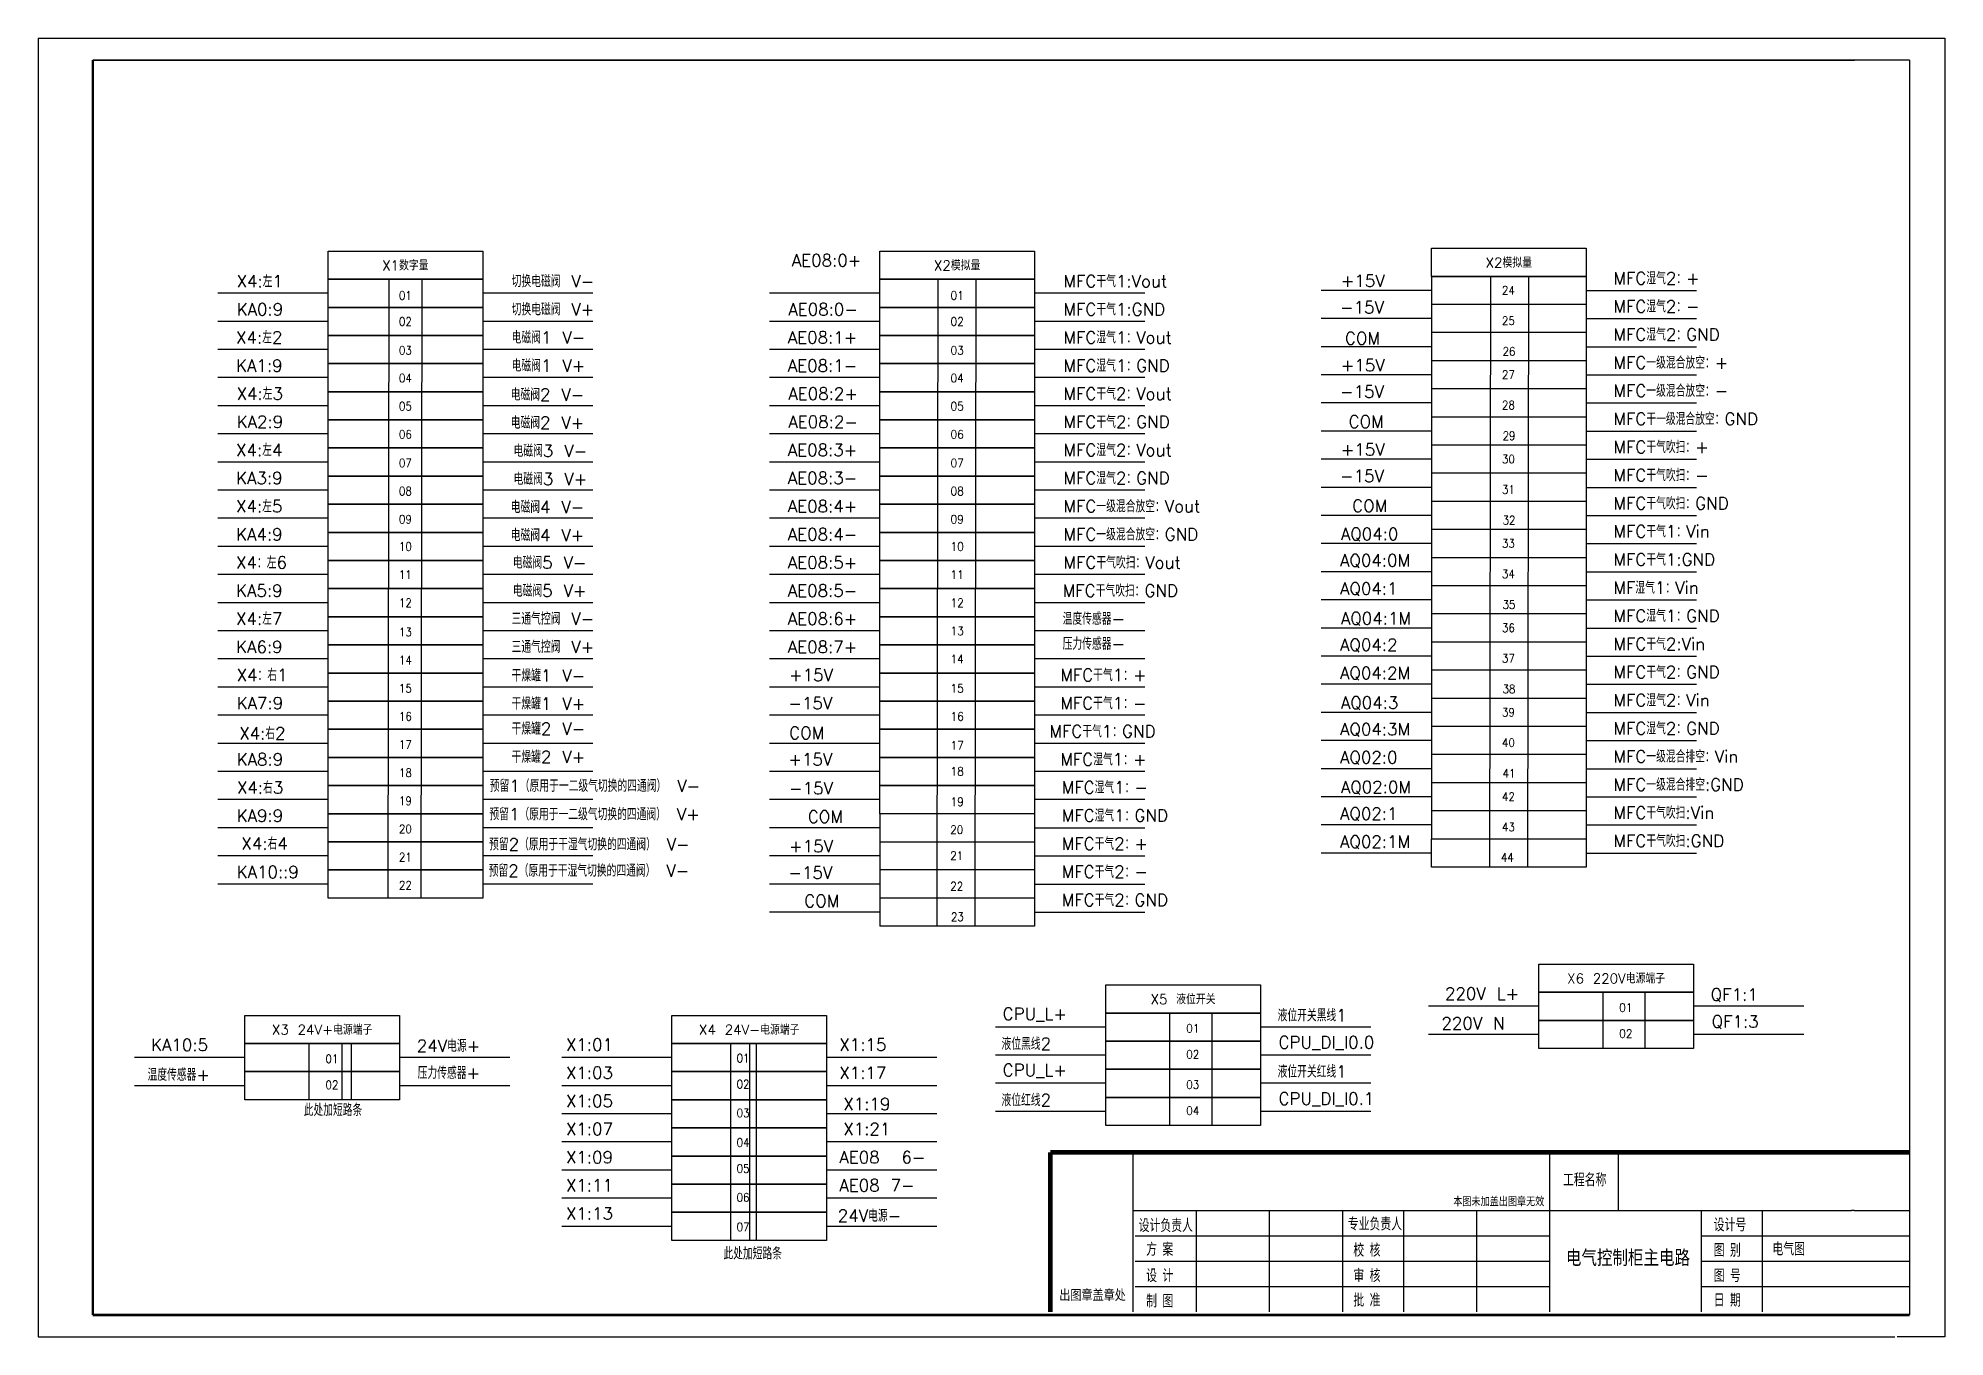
# Model space of a CAD drawing. Header units: inches. Extents: x 9000 to 22395, y 8106 to 17135.
# Drawn here: x 13777 to 14558, y 8106 to 8637 of the extents above; entities that cross this region are included whole.
import ezdxf
from ezdxf.enums import TextEntityAlignment as Align

# ---------------------------------------------------------------- set-up
doc = ezdxf.new("R2010")
doc.units = ezdxf.units.IN
doc.header["$MEASUREMENT"] = 0
for name, color, linetype in [('图层1', 7, 'Continuous'), ('文字', 3, 'Continuous'), ('细实线', 7, 'Continuous')]:
    doc.layers.add(name, color=color, linetype=linetype)
doc.styles.add('DSHZ', font='', dxfattribs={"width": 0.7})
doc.styles.add('ROMANT', font='txt.shx', dxfattribs={"bigfont": 'gbcbig.shx'})
doc.styles.get("Standard").update_dxf_attribs({"font": 'txt', "bigfont": 'gbcbig.shx'})
doc.styles.get('DSHZ').set_extended_font_data('SimSun')

msp = doc.modelspace()

# ---------------------------------------------------------------- texts
at = {"style": 'DSHZ'}
for s, height, width, p in [('工程名称', 4.659, 0.7, (14402.05, 8167.75)), ('本图未加盖出图章无效', 3.328, 0.8, (14357.11, 8159.5, -0.01)), ('设计负责人', 4.659, 0.7, (14228.23, 8149.05, -0.01)), ('专业负责人', 4.659, 0.7, (14313.9, 8149.68)), ('设计号', 4.659, 0.7, (14463.78, 8149.34)), ('方 案', 4.659, 0.7, (14231.31, 8139.28)), ('校 核', 4.659, 0.7, (14316.17, 8138.94)), ('电气控制柜主电路 ', 5.824, 0.8, (14403.24, 8135.21, -3.33)), ('图 别', 4.659, 0.7, (14463.78, 8138.94)), ('电气图', 4.659, 0.7, (14487.83, 8139.44)), ('设 计', 4.659, 0.7, (14231.31, 8128.54)), ('审 核', 4.659, 0.7, (14316.17, 8128.54)), ('图 号', 4.659, 0.7, (14463.78, 8128.54)), ('出图章盖章处', 4.16, 0.8, (14195.74, 8120.73)), ('制 图', 4.659, 0.7, (14231.31, 8118.14)), ('批 准', 4.659, 0.7, (14316.17, 8118.49)), ('日 期', 4.659, 0.7, (14463.78, 8118.49))]:
    msp.add_text(s, height=height, dxfattribs=dict(at, width=width)).set_placement(p)
at = {"layer": '图层1'}
for s, p in [('切换电磁阀 V-', (13971.41, 8535.45)), ('MFC干气1:Vout', (14197.42, 8535.45)), ('MFC湿气2：+', (14422.7, 8536.66)), ('切换电磁阀 V+', (13971.41, 8523.93)), ('MFC干气1:GND', (14197.42, 8523.93)), ('MFC湿气2：-', (14422.7, 8525.14)), ('电磁阀1 V-', (13971.41, 8512.41)), ('MFC湿气1：Vout', (14197.42, 8512.41)), ('MFC湿气2：GND', (14422.7, 8513.62)), ('电磁阀1 V+', (13971.41, 8500.89)), ('MFC湿气1：GND', (14197.42, 8500.89)), ('MFC一级混合放空：+', (14422.7, 8502.1)), ('电磁阀2 V-', (13971.03, 8489.01)), ('MFC干气2：Vout', (14197.42, 8489.37)), ('MFC一级混合放空：-', (14422.7, 8490.58)), ('电磁阀2 V+', (13971.03, 8477.49)), ('MFC干气2：GND', (14197.42, 8477.85)), ('MFC干一级混合放空：GND', (14422.7, 8479.06)), ('电磁阀3 V-', (13972.18, 8465.99)), ('MFC湿气2：Vout', (14197.42, 8466.33)), ('MFC干气吹扫：+', (14422.7, 8467.54)), ('电磁阀3 V+', (13972.18, 8454.47)), ('MFC湿气2：GND', (14197.42, 8454.81)), ('MFC干气吹扫：-', (14422.7, 8456.02)), ('电磁阀4 V-', (13971.03, 8442.96)), ('MFC一级混合放空：Vout', (14197.42, 8443.29)), ('MFC干气吹扫：GND', (14422.7, 8444.5)), ('电磁阀4 V+', (13971.03, 8431.44)), ('MFC一级混合放空：GND', (14197.42, 8431.77)), ('MFC干气1：Vin', (14422.7, 8432.98)), ('电磁阀5 V-', (13971.89, 8420.23)), ('MFC干气吹扫：Vout', (14197.42, 8420.25)), ('MFC干气1:GND', (14422.7, 8421.46)), ('电磁阀5 V+', (13971.89, 8408.71)), ('  MFC干气吹扫：GND', (14188.2, 8408.73)), ('MF湿气1：Vin', (14422.7, 8409.94)), ('MFC湿气1：GND', (14422.7, 8398.42)), ('三通气控阀 V-', (13971.37, 8397.23)), ('  温度传感器-', (14188.2, 8397.21)), ('三通气控阀 V+', (13971.37, 8385.71)), ('  压力传感器-', (14188.2, 8386.97)), ('MFC干气2:Vin', (14422.7, 8386.9)), ('MFC干气2：GND', (14422.7, 8375.38)), ('干燥罐1 V-', (13971.37, 8373.97)), (' MFC干气1：+', (14191.66, 8374.17)), ('干燥罐1 V+', (13971.37, 8362.45)), (' MFC干气1：-', (14191.66, 8362.65)), ('MFC湿气2：Vin', (14422.7, 8363.86)), ('干燥罐2 V-', (13971.37, 8352.17)), ('MFC湿气2：GND', (14422.7, 8352.34)), ('MFC干气1：GND', (14191.66, 8351.13)), ('干燥罐2 V+', (13971.37, 8340.65)), (' MFC湿气1：+', (14191.66, 8339.61)), ('MFC一级混合排空：Vin', (14422.7, 8340.82)), ('预留1（原用于一二级气切换的四通阀） V-', (13962.45, 8328.79)), ('MFC湿气1：-', (14196.72, 8328.15)), ('MFC一级混合排空:GND', (14422.7, 8329.3)), ('预留1（原用于一二级气切换的四通阀） V+', (13962.31, 8317.16)), ('MFC湿气1：GND', (14196.72, 8316.63)), ('MFC干气吹扫:Vin', (14422.7, 8317.78)), ('预留2（原用于干湿气切换的四通阀） V-', (13962.17, 8304.83)), ('MFC干气2：+', (14196.72, 8305.11)), ('MFC干气吹扫:GND', (14422.7, 8306.26)), ('预留2（原用于干湿气切换的四通阀） V-', (13962.02, 8294.06)), ('MFC干气2：-', (14196.72, 8293.59)), ('MFC干气2：GND', (14196.72, 8282.07)), ('220V L+', (14353.71, 8243.7)), ('QF1:1', (14462.54, 8243.32)), ('CPU_L+', (14172.53, 8235.42)), ('液位开关黑线1', (14285.16, 8234.81)), ('220V N', (14352.26, 8231.48)), ('QF1:3', (14462.93, 8232.25)), ('KA10:5', (13823.69, 8222.7)), ('24V电源+', (13932.53, 8222.32)), ('X1:01', (13993.63, 8222.78)), ('X1:15', (14105.64, 8222.78)), ('液位黑线2', (14172.06, 8223.13)), ('CPU_DI_I0.0', (14285.54, 8223.73)), ('压力传感器+', (13932.91, 8211.25)), ('CPU_L+', (14172.53, 8212.38)), ('液位开关红线1', (14285.16, 8211.77)), ('温度传感器+', (13822.25, 8210.48)), ('X1:03', (13993.63, 8211.26)), ('X1:17', (14105.64, 8211.27)), ('此处加短路条', (13886.2, 8196.03)), ('X1:05', (13993.63, 8199.74)), ('X1:19', (14107.24, 8198.49)), ('液位红线2', (14172.06, 8200.09)), ('CPU_DI_I0.1', (14285.54, 8200.69)), ('X1:07', (13993.63, 8188.22)), ('X1:21', (14107.24, 8188.26)), ('X1:09', (13993.63, 8176.7)), ('AE08  6-', (14105.64, 8176.7)), ('X1:11', (13993.63, 8165.18)), ('AE08 7-', (14105.64, 8165.18)), ('X1:13', (13993.63, 8153.66)), ('24V电源-', (14104.98, 8152.73)), ('此处加短路条', (14058.13, 8137.28))]:
    msp.add_text(s, height=5, dxfattribs=at).set_placement(p)
at = {"layer": '图层1', "char_height": 5, "attachment_point": 1}
for s, insert, width in [('  AE08:0+', (14086.15, 8548.95), 29.4), ('X4:左1', (13858.73, 8540.45), 28.5884), ('+15V', (14311.05, 8540.62), 42.5), ('KA0:9', (13858.73, 8528.93), 29.4), ('AE08:0-', (14084.74, 8528.93), 29.4), ('-15V', (14310.71, 8529.78), 42.5), ('X4:左2', (13858.51, 8517.41), 29.4), ('AE08:1+', (14084.52, 8517.41), 29.4), ('COM', (14312.73, 8517.06), 42.5), ('KA1:9', (13858.51, 8505.89), 29.4), ('AE08:1-', (14084.52, 8505.89), 29.4), ('+15V', (14311.05, 8506.06), 42.5), ('X4:左3', (13858.73, 8494.37), 29.4), ('AE08:2+', (14084.74, 8494.37), 29.4), ('-15V', (14310.71, 8495.22), 42.5), ('KA2:9', (13858.73, 8482.85), 29.4), ('AE08:2-', (14084.74, 8482.85), 29.4), ('COM', (14314.24, 8482.92), 42.5), ('X4:左4', (13858.51, 8471.33), 29.4), ('AE08:3+', (14084.52, 8471.33), 29.4), ('+15V', (14311.05, 8471.5), 42.5), ('KA3:9', (13858.51, 8459.81), 29.4), ('AE08:3-', (14084.52, 8459.81), 29.4), ('-15V', (14310.71, 8460.66), 42.5), ('X4:左5', (13858.51, 8448.29), 29.4), ('AE08:4+', (14084.52, 8448.29), 29.4), ('COM', (14315.67, 8448.45), 42.5), ('KA4:9', (13858.51, 8436.77), 29.4), ('AE08:4-', (14084.52, 8436.77), 29.4), ('AQ04:0', (14311.05, 8436.94), 42.5), ('X4：左6', (13858.51, 8425.25), 44.2659), ('AE08:5+', (14084.52, 8425.25), 44.2659), ('AQ04:0M', (14310.71, 8426.1), 42.5), ('KA5:9', (13858.51, 8413.73), 47.6735), ('AE08:5-', (14084.52, 8413.73), 47.6735), ('AQ04:1', (14310.71, 8414.58), 42.5), ('X4:左7', (13858.51, 8402.21), 29.4), ('AE08:6+', (14084.52, 8402.21), 47.6735), ('AQ04:1M', (14311.05, 8402.38), 42.5), ('KA6:9', (13858.51, 8390.69), 47.6735), ('AE08:7+', (14084.52, 8390.69), 47.6735), ('AQ04:2', (14310.71, 8391.54), 42.5), ('X4：右1', (13858.73, 8379.17), 29.4), ('+15V', (14085.01, 8379.2), 29.4), ('AQ04:2M', (14310.71, 8380.02), 42.5), ('KA7:9', (13858.73, 8367.65), 29.4), ('-15V', (14084.74, 8367.65), 42.5), ('AQ04:3', (14311.05, 8367.82), 42.5), ('X4:右2', (13859.78, 8355.28), 22.8051), ('COM', (14085.07, 8355.45), 42.5), ('AQ04:3M', (14310.71, 8356.98), 42.5), ('KA8:9', (13858.73, 8344.61), 42.5), ('+15V', (14084.74, 8344.61), 42.5), ('AQ02:0', (14310.71, 8345.46), 42.5), ('X4:右3', (13858.85, 8333.09), 21.395), ('-15V', (14085.01, 8332.81), 29.4), ('AQ02:0M', (14311.05, 8333.26), 42.5), ('KA9:9', (13858.73, 8321.57), 42.5), ('COM', (14092.7, 8321.14), 42.5), ('AQ02:1', (14310.71, 8322.42), 42.5), ('X4:右4', (13860.71, 8310.16), 21.395), ('AQ02:1M', (14310.71, 8310.9), 42.5), ('+15V', (14085.07, 8309.07), 42.5), ('KA10::9', (13858.73, 8298.53), 42.5), ('-15V', (14084.74, 8298.23), 42.5), ('COM', (14091.25, 8286.66), 42.5)]:
    msp.add_mtext(s, dxfattribs=dict(at, insert=insert, width=width))
at = {"layer": '文字', "color": 7, "style": 'ROMANT'}
for s, p in [('X1数字量', (13927.87, 8542.38)), ('X2模拟量', (14153.88, 8542.38)), ('X2模拟量', (14379.85, 8543.53)), ('X6 220V电源端子', (14423.81, 8250.38)), ('X5 液位开关', (14246.42, 8241.87)), ('X3 24V+电源端子', (13893.8, 8229.38)), ('X4 24V-电源端子', (14068.74, 8229.38))]:
    msp.add_text(s, height=4.032, dxfattribs=at).set_placement(p, align=Align.CENTER)
at = {"layer": '文字', "color": 7, "style": 'ROMANT', "width": 0.9}
for s, p in [('01', (13927.87, 8530.37)), ('01', (14153.88, 8530.37)), ('24', (14379.69, 8532.5)), ('02', (13927.87, 8519.71)), ('02', (14153.88, 8519.71)), ('25', (14379.69, 8520.02)), ('03', (13927.87, 8507.89)), ('03', (14153.88, 8507.89)), ('26', (14379.94, 8507.46)), ('04', (13927.87, 8496.54)), ('04', (14153.88, 8496.54)), ('27', (14379.69, 8497.94)), ('05', (13927.87, 8485.02)), ('05', (14153.88, 8485.02)), ('28', (14379.69, 8485.46)), ('06', (13927.87, 8473.5)), ('06', (14153.88, 8473.5)), ('29', (14379.94, 8472.9)), ('30', (14379.69, 8463.38)), ('07', (13927.87, 8461.77)), ('07', (14153.88, 8461.77)), ('08', (13927.87, 8450.25)), ('08', (14153.88, 8450.25)), ('31', (14379.69, 8450.9)), ('09', (13927.87, 8438.73)), ('09', (14153.88, 8438.73)), ('32', (14379.94, 8438.34)), ('10', (13927.87, 8427.56)), ('10', (14153.88, 8427.56)), ('33', (14379.69, 8428.82)), ('34', (14379.69, 8416.34)), ('11', (13927.87, 8416.04)), ('11', (14153.88, 8416.04)), ('12', (13927.87, 8404.52)), ('12', (14153.88, 8404.52)), ('35', (14379.94, 8403.78)), ('13', (14153.88, 8393)), ('36', (14379.69, 8394.26)), ('13', (13927.87, 8392.52)), ('14', (13927.87, 8381)), ('14', (14153.88, 8381.48)), ('37', (14379.69, 8381.78)), ('15', (13927.87, 8369.48)), ('15', (14153.88, 8369.48)), ('38', (14379.94, 8369.22)), ('16', (13927.87, 8357.96)), ('16', (14153.88, 8357.96)), ('39', (14379.69, 8359.7)), ('17', (13927.87, 8346.44)), ('17', (14153.88, 8346.11)), ('40', (14379.69, 8347.22)), ('18', (13927.87, 8334.92)), ('18', (14153.88, 8335.49)), ('41', (14379.94, 8334.66)), ('19', (13927.87, 8323.4)), ('19', (14153.88, 8323.01)), ('42', (14379.69, 8325.14)), ('20', (13927.87, 8311.88)), ('20', (14153.71, 8311.57)), ('43', (14379.69, 8312.66)), ('21', (13927.87, 8300.36)), ('21', (14153.71, 8300.95)), ('44', (14379.26, 8300.2)), ('22', (13927.87, 8288.84)), ('22', (14153.71, 8288.47)), ('23', (14153.97, 8275.91)), ('01', (14427.79, 8238.75)), ('01', (14250.4, 8230.23)), ('02', (14427.79, 8228.09)), ('01', (13897.78, 8217.75)), ('01', (14066.18, 8218.03)), ('02', (14250.4, 8219.58)), ('02', (13897.78, 8207.09)), ('02', (14066.18, 8207.38)), ('03', (14250.4, 8207.19)), ('03', (14066.18, 8195.55)), ('04', (14250.4, 8196.54)), ('04', (14066.18, 8183.47)), ('05', (14066.18, 8172.82)), ('06', (14066.18, 8160.99)), ('07', (14066.18, 8148.91))]:
    msp.add_text(s, height=3.456, dxfattribs=at).set_placement(p, align=Align.CENTER)

# ---------------------------------------------------------------- linework, layer by layer
for p, q in [((13777.44, 8637.48), (13777.44, 8105.62)), ((13777.44, 8637.48), (14558.47, 8637.48)), ((14558.47, 8637.48), (14558.47, 8105.62)), ((13799.83, 8628.53), (14521.51, 8628.53)), ((14544.01, 8628.53), (13799.83, 8628.53)), ((14544.01, 8628.53), (14544.01, 8114.58)), ((13921.09, 8538.76), (13920.62, 8285.32)), ((13934.62, 8538.76), (13934.16, 8285.32)), ((14146.04, 8538.76), (14145.58, 8285.32)), ((14161.56, 8538.76), (14161.1, 8285.32)), ((14348.17, 8539.91), (14411.53, 8539.91)), ((14348.17, 8539.91), (14348.17, 8528.39)), ((14372.42, 8539.91), (14371.98, 8297.99)), ((14387.94, 8539.91), (14387.48, 8297.99)), ((14411.53, 8539.91), (14411.53, 8528.39)), ((14348.17, 8534.15), (14302.99, 8534.15)), ((14411.53, 8534.15), (14456.7, 8534.15)), ((14348.17, 8522.63), (14302.99, 8522.63)), ((14411.53, 8528.39), (14348.17, 8528.39)), ((14348.17, 8528.39), (14348.17, 8516.87)), ((14411.53, 8528.39), (14411.53, 8516.87)), ((14411.53, 8522.63), (14456.7, 8522.63)), ((14411.53, 8516.87), (14348.17, 8516.87)), ((14348.17, 8516.87), (14348.17, 8505.35)), ((14411.53, 8516.87), (14411.53, 8505.35)), ((14348.17, 8511.11), (14302.99, 8511.11)), ((14411.53, 8511.11), (14456.7, 8511.11)), ((14348.17, 8499.59), (14302.99, 8499.59)), ((14411.53, 8505.35), (14348.17, 8505.35)), ((14348.17, 8505.35), (14348.17, 8493.83)), ((14411.53, 8505.35), (14411.53, 8493.83)), ((14411.53, 8499.59), (14456.7, 8499.59)), ((14411.53, 8493.83), (14348.17, 8493.83)), ((14348.17, 8493.83), (14348.17, 8482.31)), ((14411.53, 8493.83), (14411.53, 8482.31)), ((14348.17, 8488.07), (14302.99, 8488.07)), ((14411.53, 8482.31), (14348.17, 8482.31)), ((14348.17, 8482.31), (14348.17, 8470.79)), ((14411.53, 8488.07), (14456.7, 8488.07)), ((14411.53, 8482.31), (14411.53, 8470.79)), ((14348.17, 8476.55), (14302.99, 8476.55)), ((14411.53, 8476.55), (14456.7, 8476.55)), ((14411.53, 8470.79), (14348.17, 8470.79)), ((14348.17, 8470.79), (14348.17, 8459.27)), ((14411.53, 8470.79), (14411.53, 8459.27)), ((14348.17, 8465.03), (14302.99, 8465.03)), ((14411.53, 8459.27), (14348.17, 8459.27)), ((14348.17, 8459.27), (14348.17, 8447.75)), ((14411.53, 8465.03), (14456.7, 8465.03)), ((14411.53, 8459.27), (14411.53, 8447.75)), ((14348.17, 8453.51), (14302.99, 8453.51)), ((14411.53, 8453.51), (14456.7, 8453.51)), ((14411.53, 8447.75), (14348.17, 8447.75)), ((14348.17, 8447.75), (14348.17, 8436.23)), ((14411.53, 8447.75), (14411.53, 8436.23)), ((14348.17, 8441.99), (14302.99, 8441.99)), ((14411.53, 8436.23), (14348.17, 8436.23)), ((14348.17, 8436.23), (14348.17, 8424.71)), ((14411.53, 8441.99), (14456.7, 8441.99)), ((14411.53, 8436.23), (14411.53, 8424.71)), ((14348.17, 8430.47), (14302.99, 8430.47)), ((14411.53, 8430.47), (14456.7, 8430.47)), ((14411.53, 8424.71), (14348.17, 8424.71)), ((14348.17, 8424.71), (14348.17, 8413.19)), ((14411.53, 8424.71), (14411.53, 8413.19)), ((14348.17, 8418.95), (14302.99, 8418.95)), ((14411.53, 8413.19), (14348.17, 8413.19)), ((14348.17, 8413.19), (14348.17, 8401.67)), ((14411.53, 8418.95), (14456.7, 8418.95)), ((14411.53, 8413.19), (14411.53, 8401.67)), ((14348.17, 8407.43), (14302.99, 8407.43)), ((14411.53, 8407.43), (14456.7, 8407.43)), ((14411.53, 8401.67), (14348.17, 8401.67)), ((14348.17, 8401.67), (14348.17, 8390.15)), ((14411.53, 8401.67), (14411.53, 8390.15)), ((14348.17, 8395.91), (14302.99, 8395.91)), ((14411.53, 8390.15), (14348.17, 8390.15)), ((14348.17, 8390.15), (14348.17, 8378.63)), ((14411.53, 8395.91), (14456.7, 8395.91)), ((14411.53, 8390.15), (14411.53, 8378.63)), ((14348.17, 8384.39), (14302.99, 8384.39)), ((14411.53, 8384.39), (14456.7, 8384.39)), ((14348.17, 8372.87), (14302.99, 8372.87)), ((14411.53, 8378.63), (14348.17, 8378.63)), ((14348.17, 8378.63), (14348.17, 8367.11)), ((14411.53, 8378.63), (14411.53, 8367.11)), ((14411.53, 8372.87), (14456.7, 8372.87)), ((14411.53, 8367.11), (14348.17, 8367.11)), ((14348.17, 8367.11), (14348.17, 8355.59)), ((14411.53, 8367.11), (14411.53, 8355.59)), ((14348.17, 8361.35), (14302.99, 8361.35)), ((14411.53, 8361.35), (14456.7, 8361.35)), ((14348.17, 8349.83), (14302.99, 8349.83)), ((14411.53, 8355.59), (14348.17, 8355.59)), ((14348.17, 8355.59), (14348.17, 8344.07)), ((14411.53, 8355.59), (14411.53, 8344.07)), ((14411.53, 8349.83), (14456.7, 8349.83)), ((14411.53, 8344.07), (14348.17, 8344.07)), ((14348.17, 8344.07), (14348.17, 8332.55)), ((14411.53, 8344.07), (14411.53, 8332.55)), ((14348.17, 8338.31), (14302.99, 8338.31)), ((14411.53, 8338.31), (14456.7, 8338.31)), ((14348.17, 8326.79), (14302.99, 8326.79)), ((14411.53, 8332.55), (14348.17, 8332.55)), ((14348.17, 8332.55), (14348.17, 8321.03)), ((14411.53, 8332.55), (14411.53, 8321.03)), ((14411.53, 8326.79), (14456.7, 8326.79)), ((14122.19, 8319.88), (14122.19, 8308.36)), ((14185.55, 8319.88), (14185.55, 8308.36)), ((14411.53, 8321.03), (14348.17, 8321.03)), ((14348.17, 8321.03), (14348.17, 8309.51)), ((14411.53, 8321.03), (14411.53, 8309.51)), ((14122.19, 8314.12), (14077.02, 8314.12)), ((14185.55, 8314.12), (14230.72, 8314.12)), ((14348.17, 8315.27), (14302.99, 8315.27)), ((14411.53, 8315.27), (14456.7, 8315.27)), ((14122.19, 8302.6), (14077.02, 8302.6)), ((14122.19, 8308.36), (14185.55, 8308.36)), ((14122.19, 8308.36), (14122.19, 8296.84)), ((14185.55, 8308.36), (14185.55, 8296.84)), ((14185.55, 8302.6), (14230.72, 8302.6)), ((14348.17, 8303.75), (14302.99, 8303.75)), ((14411.53, 8309.51), (14348.17, 8309.51)), ((14348.17, 8297.99), (14348.17, 8309.51)), ((14411.53, 8309.51), (14411.53, 8297.99)), ((14411.53, 8303.75), (14456.7, 8303.75)), ((14185.55, 8296.84), (14122.19, 8296.84)), ((14122.19, 8296.84), (14122.19, 8285.32)), ((14185.55, 8296.84), (14185.55, 8285.32)), ((14411.53, 8297.99), (14348.17, 8297.99)), ((14122.19, 8291.08), (14077.02, 8291.08)), ((14185.55, 8291.08), (14230.72, 8291.08)), ((14122.19, 8279.56), (14077.02, 8279.56)), ((14185.55, 8285.32), (14122.19, 8285.32)), ((14122.19, 8285.32), (14122.19, 8273.8)), ((14145.58, 8285.32), (14145.56, 8273.8)), ((14161.1, 8285.32), (14161.1, 8273.8)), ((14185.55, 8285.32), (14185.55, 8273.8)), ((14185.55, 8279.56), (14230.72, 8279.56)), ((14185.55, 8273.8), (14122.19, 8273.8)), ((14418.32, 8246.76), (14418.32, 8223.72)), ((14435.62, 8246.76), (14435.62, 8223.72)), ((14455.49, 8246.76), (14437.86, 8246.76)), ((14455.49, 8246.76), (14455.49, 8223.72)), ((14240.93, 8238.25), (14240.93, 8215.21)), ((14258.23, 8238.25), (14258.23, 8215.21)), ((14278.1, 8238.25), (14260.48, 8238.25)), ((14278.1, 8238.25), (14278.1, 8215.21)), ((13888.3, 8225.76), (13888.3, 8202.72)), ((13901.89, 8225.76), (13901.89, 8202.72)), ((13905.61, 8225.76), (13905.61, 8202.72)), ((13925.47, 8225.76), (13907.85, 8225.76)), ((13925.47, 8225.76), (13925.47, 8202.72)), ((14061.03, 8225.76), (14061.03, 8145.12)), ((14068.78, 8225.76), (14068.78, 8145.12)), ((14071.58, 8225.76), (14071.58, 8145.12)), ((14240.93, 8215.21), (14240.93, 8192.17)), ((14258.23, 8215.21), (14258.23, 8192.17)), ((14278.1, 8215.21), (14278.1, 8192.17)), ((14226.02, 8115.83), (14226.02, 8181.14)), ((14396.57, 8180.3), (14396.57, 8115.83)), ((14424.71, 8180.3), (14424.71, 8157.42)), ((14226.02, 8157.42), (14520.26, 8157.42)), ((14251.81, 8157.42), (14251.81, 8115.83)), ((14281.76, 8157.42), (14281.76, 8115.83)), ((14311.71, 8157.42), (14311.71, 8115.83)), ((14336.67, 8157.42), (14336.67, 8115.83)), ((14366.62, 8157.42), (14366.62, 8115.83)), ((14458.69, 8157.42), (14458.69, 8115.83)), ((14483.65, 8157.42), (14483.65, 8115.83)), ((14521.26, 8157.42), (14520.26, 8157.42)), ((14521.26, 8157.42), (14543.76, 8157.42)), ((14226.85, 8147.03), (14396.57, 8147.03)), ((14458.69, 8147.03), (14520.26, 8147.03)), ((14520.26, 8147.03), (14544.01, 8147.03)), ((14226.85, 8136.63), (14396.57, 8136.63)), ((14458.69, 8136.63), (14520.26, 8136.63)), ((14520.26, 8136.63), (14544.01, 8136.63)), ((14226.85, 8126.23), (14396.57, 8126.23)), ((14458.69, 8126.23), (14520.26, 8126.23)), ((14520.26, 8126.23), (14544.01, 8126.23)), ((14544.01, 8114.58), (14543.51, 8114.58)), ((13777.44, 8105.62), (14530.46, 8105.62)), ((14530.46, 8105.62), (14537.97, 8105.62)), ((14558.47, 8105.62), (14538.97, 8105.62))]:
    msp.add_line(p, q)
for points, const_width in [([(13799.83, 8628.53), (13799.83, 8114.58)], 1.01), ([(14192.03, 8181.14), (14212.68, 8181.14)], 1.88), ([(14192.03, 8181.14), (14544.01, 8181.14)], 1.88), ([(14192.03, 8115.83), (14192.03, 8181.14)], 1.88), ([(13799.83, 8114.58), (14544.01, 8114.58)], 1.01)]:
    msp.add_lwpolyline(points, dxfattribs=dict(const_width=const_width))
at = {"color": 7}
for points in [[(13959.54, 8550.28), (13959.54, 8538.76), (13896.18, 8538.76), (13896.18, 8550.28)], [(14185.55, 8550.28), (14185.55, 8538.76), (14122.19, 8538.76), (14122.19, 8550.28)], [(14411.53, 8551.43), (14411.53, 8539.91), (14348.17, 8539.91), (14348.17, 8551.43)], [(13959.54, 8538.76), (13959.54, 8527.24), (13896.18, 8527.24), (13896.18, 8538.76)], [(14185.55, 8538.76), (14185.55, 8527.24), (14122.19, 8527.24), (14122.19, 8538.76)], [(13959.54, 8527.24), (13959.54, 8515.72), (13896.18, 8515.72), (13896.18, 8527.24)], [(14185.55, 8527.24), (14185.55, 8515.72), (14122.19, 8515.72), (14122.19, 8527.24)], [(13959.54, 8515.72), (13959.54, 8504.2), (13896.18, 8504.2), (13896.18, 8515.72)], [(14185.55, 8515.72), (14185.55, 8504.2), (14122.19, 8504.2), (14122.19, 8515.72)], [(13959.54, 8504.2), (13959.54, 8492.68), (13896.18, 8492.68), (13896.18, 8504.2)], [(14185.55, 8504.2), (14185.55, 8492.68), (14122.19, 8492.68), (14122.19, 8504.2)], [(13959.54, 8492.68), (13959.54, 8481.16), (13896.18, 8481.16), (13896.18, 8492.68)], [(14185.55, 8492.68), (14185.55, 8481.16), (14122.19, 8481.16), (14122.19, 8492.68)], [(13959.54, 8481.16), (13959.54, 8469.64), (13896.18, 8469.64), (13896.18, 8481.16)], [(14185.55, 8481.16), (14185.55, 8469.64), (14122.19, 8469.64), (14122.19, 8481.16)], [(13959.54, 8469.64), (13959.54, 8458.12), (13896.18, 8458.12), (13896.18, 8469.64)], [(14185.55, 8469.64), (14185.55, 8458.12), (14122.19, 8458.12), (14122.19, 8469.64)], [(13959.54, 8458.12), (13959.54, 8446.6), (13896.18, 8446.6), (13896.18, 8458.12)], [(14185.55, 8458.12), (14185.55, 8446.6), (14122.19, 8446.6), (14122.19, 8458.12)], [(13959.54, 8446.6), (13959.54, 8435.08), (13896.18, 8435.08), (13896.18, 8446.6)], [(14185.55, 8446.6), (14185.55, 8435.08), (14122.19, 8435.08), (14122.19, 8446.6)], [(13959.54, 8435.08), (13959.54, 8423.56), (13896.18, 8423.56), (13896.18, 8435.08)], [(14185.55, 8435.08), (14185.55, 8423.56), (14122.19, 8423.56), (14122.19, 8435.08)], [(13959.54, 8423.56), (13959.54, 8412.04), (13896.18, 8412.04), (13896.18, 8423.56)], [(14185.55, 8423.56), (14185.55, 8412.04), (14122.19, 8412.04), (14122.19, 8423.56)], [(13959.54, 8412.04), (13959.54, 8400.52), (13896.18, 8400.52), (13896.18, 8412.04)], [(14185.55, 8412.04), (14185.55, 8400.52), (14122.19, 8400.52), (14122.19, 8412.04)], [(13959.54, 8400.52), (13959.54, 8389), (13896.18, 8389), (13896.18, 8400.52)], [(14185.55, 8400.52), (14185.55, 8389), (14122.19, 8389), (14122.19, 8400.52)], [(13959.54, 8389), (13959.54, 8377.48), (13896.18, 8377.48), (13896.18, 8389)], [(14185.55, 8389), (14185.55, 8377.48), (14122.19, 8377.48), (14122.19, 8389)], [(13959.54, 8377.48), (13959.54, 8365.96), (13896.18, 8365.96), (13896.18, 8377.48)], [(14185.55, 8377.48), (14185.55, 8365.96), (14122.19, 8365.96), (14122.19, 8377.48)], [(13959.54, 8365.96), (13959.54, 8354.44), (13896.18, 8354.44), (13896.18, 8365.96)], [(14185.55, 8365.96), (14185.55, 8354.44), (14122.19, 8354.44), (14122.19, 8365.96)], [(13959.54, 8354.44), (13959.54, 8342.92), (13896.18, 8342.92), (13896.18, 8354.44)], [(14185.55, 8354.44), (14185.55, 8342.92), (14122.19, 8342.92), (14122.19, 8354.44)], [(13959.54, 8342.92), (13959.54, 8331.4), (13896.18, 8331.4), (13896.18, 8342.92)], [(14185.55, 8342.92), (14185.55, 8331.4), (14122.19, 8331.4), (14122.19, 8342.92)], [(13959.54, 8331.4), (13959.54, 8319.88), (13896.18, 8319.88), (13896.18, 8331.4)], [(14185.55, 8331.4), (14185.55, 8319.88), (14122.19, 8319.88), (14122.19, 8331.4)], [(13959.54, 8319.88), (13959.54, 8308.36), (13896.18, 8308.36), (13896.18, 8319.88)], [(13959.54, 8308.36), (13959.54, 8296.84), (13896.18, 8296.84), (13896.18, 8308.36)], [(13959.54, 8296.84), (13959.54, 8285.32), (13896.18, 8285.32), (13896.18, 8296.84)], [(13959.54, 8296.84), (13959.54, 8285.32), (13896.18, 8285.32), (13896.18, 8296.84)], [(14455.49, 8258.28), (14455.49, 8246.76), (14392.13, 8246.76), (14392.13, 8258.28)], [(14278.1, 8249.77), (14278.1, 8238.25), (14214.74, 8238.25), (14214.74, 8249.77)], [(14455.49, 8246.76), (14455.49, 8235.24), (14392.13, 8235.24), (14392.13, 8246.76)], [(13925.47, 8237.28), (13925.47, 8225.76), (13862.11, 8225.76), (13862.11, 8237.28)], [(14100.42, 8237.28), (14100.42, 8225.76), (14037.06, 8225.76), (14037.06, 8237.28)], [(14278.1, 8238.25), (14278.1, 8226.73), (14214.74, 8226.73), (14214.74, 8238.25)], [(14455.49, 8235.24), (14455.49, 8223.72), (14392.13, 8223.72), (14392.13, 8235.24)], [(13925.47, 8225.76), (13925.47, 8214.24), (13862.11, 8214.24), (13862.11, 8225.76)], [(14100.42, 8225.76), (14100.42, 8214.24), (14037.06, 8214.24), (14037.06, 8225.76)], [(14278.1, 8226.73), (14278.1, 8215.21), (14214.74, 8215.21), (14214.74, 8226.73)], [(13925.47, 8214.24), (13925.47, 8202.72), (13862.11, 8202.72), (13862.11, 8214.24)], [(14100.42, 8214.24), (14100.42, 8202.72), (14037.06, 8202.72), (14037.06, 8214.24)], [(14278.1, 8215.21), (14278.1, 8203.69), (14214.74, 8203.69), (14214.74, 8215.21)], [(14100.42, 8202.72), (14100.42, 8191.2), (14037.06, 8191.2), (14037.06, 8202.72)], [(14278.1, 8203.69), (14278.1, 8192.17), (14214.74, 8192.17), (14214.74, 8203.69)], [(14100.42, 8191.2), (14100.42, 8179.68), (14037.06, 8179.68), (14037.06, 8191.2)], [(14100.42, 8179.68), (14100.42, 8168.16), (14037.06, 8168.16), (14037.06, 8179.68)], [(14100.42, 8168.16), (14100.42, 8156.64), (14037.06, 8156.64), (14037.06, 8168.16)], [(14100.42, 8156.64), (14100.42, 8145.12), (14037.06, 8145.12), (14037.06, 8156.64)]]:
    msp.add_lwpolyline(points, close=True, dxfattribs=at)
at = {"layer": '细实线', "color": 7}
for p, q in [((13896.18, 8533), (13851.01, 8533)), ((14004.71, 8533), (13959.54, 8533)), ((14122.19, 8533), (14077.02, 8533)), ((14230.72, 8533), (14185.55, 8533)), ((13896.18, 8521.48), (13851.01, 8521.48)), ((14004.71, 8521.48), (13959.54, 8521.48)), ((14122.19, 8521.48), (14077.02, 8521.48)), ((14230.72, 8521.48), (14185.55, 8521.48)), ((13896.18, 8509.96), (13851.01, 8509.96)), ((14004.71, 8509.96), (13959.54, 8509.96)), ((14122.19, 8509.96), (14077.02, 8509.96)), ((14230.72, 8509.96), (14185.55, 8509.96)), ((13896.18, 8498.44), (13851.01, 8498.44)), ((14004.71, 8498.44), (13959.54, 8498.44)), ((14122.19, 8498.44), (14077.02, 8498.44)), ((14230.72, 8498.44), (14185.55, 8498.44)), ((13896.18, 8486.92), (13851.01, 8486.92)), ((14004.71, 8486.92), (13959.54, 8486.92)), ((14122.19, 8486.92), (14077.02, 8486.92)), ((14230.72, 8486.92), (14185.55, 8486.92)), ((13896.18, 8475.4), (13851.01, 8475.4)), ((14004.71, 8475.4), (13959.54, 8475.4)), ((14122.19, 8475.4), (14077.02, 8475.4)), ((14230.72, 8475.4), (14185.55, 8475.4)), ((13896.18, 8463.88), (13851.01, 8463.88)), ((14004.71, 8463.88), (13959.54, 8463.88)), ((14122.19, 8463.88), (14077.02, 8463.88)), ((14230.72, 8463.88), (14185.55, 8463.88)), ((13896.18, 8452.36), (13851.01, 8452.36)), ((14004.71, 8452.36), (13959.54, 8452.36)), ((14122.19, 8452.36), (14077.02, 8452.36)), ((14230.72, 8452.36), (14185.55, 8452.36)), ((13896.18, 8440.84), (13851.01, 8440.84)), ((14004.71, 8440.84), (13959.54, 8440.84)), ((14122.19, 8440.84), (14077.02, 8440.84)), ((14230.72, 8440.84), (14185.55, 8440.84)), ((13896.18, 8429.32), (13851.01, 8429.32)), ((14004.71, 8429.32), (13959.54, 8429.32)), ((14122.19, 8429.32), (14077.02, 8429.32)), ((14230.72, 8429.32), (14185.55, 8429.32)), ((13896.18, 8417.8), (13851.01, 8417.8)), ((14004.71, 8417.8), (13959.54, 8417.8)), ((14122.19, 8417.8), (14077.02, 8417.8)), ((14230.72, 8417.8), (14185.55, 8417.8)), ((13896.18, 8406.28), (13851.01, 8406.28)), ((14004.71, 8406.28), (13959.54, 8406.28)), ((14122.19, 8406.28), (14077.02, 8406.28)), ((14230.72, 8406.28), (14185.55, 8406.28)), ((13896.18, 8394.76), (13851.01, 8394.76)), ((14004.71, 8394.76), (13959.54, 8394.76)), ((14122.19, 8394.76), (14077.02, 8394.76)), ((14230.72, 8394.76), (14185.55, 8394.76)), ((13896.18, 8383.24), (13851.01, 8383.24)), ((14004.71, 8383.24), (13959.54, 8383.24)), ((14122.19, 8383.24), (14077.02, 8383.24)), ((14230.72, 8383.24), (14185.55, 8383.24)), ((13896.18, 8371.72), (13851.01, 8371.72)), ((14004.71, 8371.72), (13959.54, 8371.72)), ((14122.19, 8371.72), (14077.02, 8371.72)), ((14230.72, 8371.72), (14185.55, 8371.72)), ((13896.18, 8360.2), (13851.01, 8360.2)), ((14004.71, 8360.2), (13959.54, 8360.2)), ((14122.19, 8360.2), (14077.02, 8360.2)), ((14230.72, 8360.2), (14185.55, 8360.2)), ((13896.18, 8348.68), (13851.01, 8348.68)), ((14004.71, 8348.68), (13959.54, 8348.68)), ((14122.19, 8348.68), (14077.02, 8348.68)), ((14230.72, 8348.68), (14185.55, 8348.68)), ((13896.18, 8337.16), (13851.01, 8337.16)), ((14004.71, 8337.16), (13959.54, 8337.16)), ((14122.19, 8337.16), (14077.02, 8337.16)), ((14230.72, 8337.16), (14185.55, 8337.16)), ((13896.18, 8325.64), (13851.01, 8325.64)), ((14004.71, 8325.64), (13959.54, 8325.64)), ((14122.19, 8325.64), (14077.02, 8325.64)), ((14230.72, 8325.64), (14185.55, 8325.64)), ((13896.18, 8314.12), (13851.01, 8314.12)), ((14004.71, 8314.12), (13959.54, 8314.12)), ((13896.18, 8302.6), (13851.01, 8302.6)), ((14004.71, 8302.6), (13959.54, 8302.6)), ((13896.18, 8291.08), (13851.01, 8291.08)), ((14004.71, 8291.08), (13959.54, 8291.08)), ((14392.13, 8241), (14346.95, 8241)), ((14500.66, 8241), (14455.49, 8241)), ((14214.74, 8232.49), (14169.56, 8232.49)), ((14323.27, 8232.49), (14278.1, 8232.49)), ((14392.13, 8229.48), (14346.95, 8229.48)), ((14500.66, 8229.48), (14455.49, 8229.48)), ((13862.11, 8220), (13816.94, 8220)), ((13970.65, 8220), (13925.47, 8220)), ((14037.06, 8220), (13991.89, 8220)), ((14145.59, 8220), (14100.42, 8220)), ((14214.74, 8220.97), (14169.56, 8220.97)), ((14323.27, 8220.97), (14278.1, 8220.97)), ((14214.74, 8209.45), (14169.56, 8209.45)), ((14323.27, 8209.45), (14278.1, 8209.45)), ((13862.11, 8208.48), (13816.94, 8208.48)), ((13970.65, 8208.48), (13925.47, 8208.48)), ((14037.06, 8208.48), (13991.89, 8208.48)), ((14145.59, 8208.48), (14100.42, 8208.48)), ((14037.06, 8196.96), (13991.89, 8196.96)), ((14145.59, 8196.96), (14100.42, 8196.96)), ((14214.74, 8197.93), (14169.56, 8197.93)), ((14323.27, 8197.93), (14278.1, 8197.93)), ((14037.06, 8185.44), (13991.89, 8185.44)), ((14145.59, 8185.44), (14100.42, 8185.44)), ((14037.06, 8173.92), (13991.89, 8173.92)), ((14145.59, 8173.92), (14100.42, 8173.92)), ((14037.06, 8162.4), (13991.89, 8162.4)), ((14145.59, 8162.4), (14100.42, 8162.4)), ((14037.06, 8150.88), (13991.89, 8150.88)), ((14145.59, 8150.88), (14100.42, 8150.88))]:
    msp.add_line(p, q, dxfattribs=at)

msp.set_redraw_order([(e.dxf.handle, doc.entitydb.next_handle()) for e in msp.query("TEXT MTEXT ATTDEF DIMENSION ARC_DIMENSION")])  # texts and dimensions are drawn at this point

doc.saveas('drawing.dxf')
